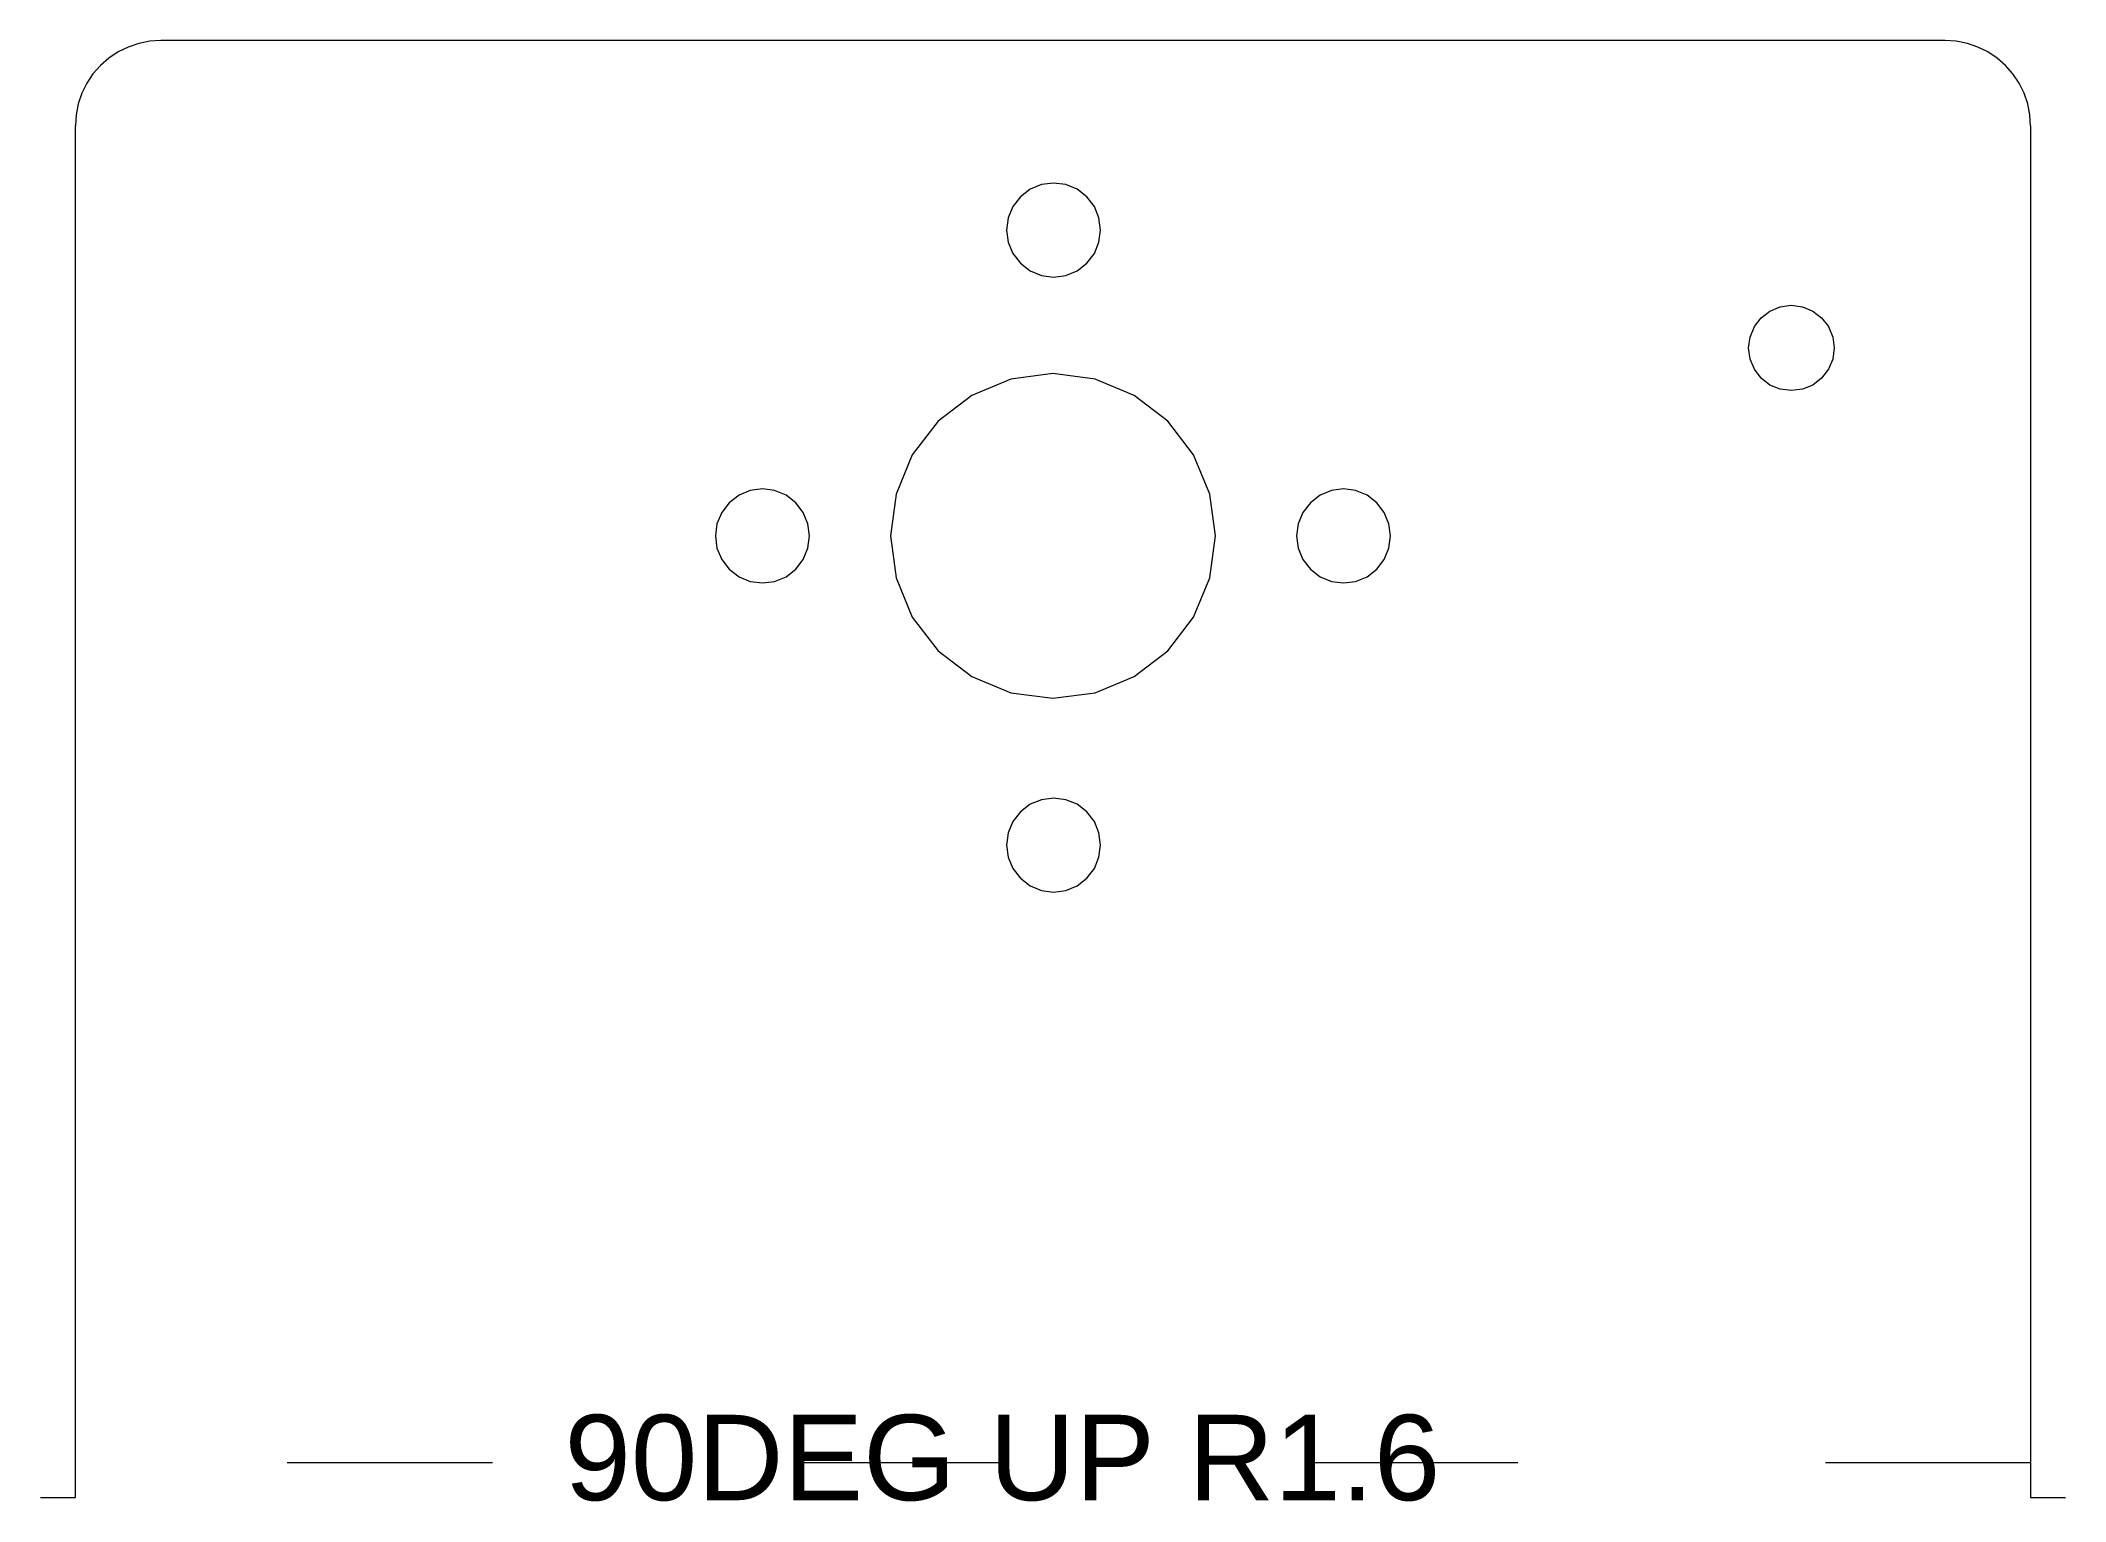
# Model space of a CAD drawing. Extents: x -21 to 705, y 870 to 3200.
# Drawn here: x 559.1 to 677.6, y 2141.9 to 2227.4 of the extents above; entities that cross this region are included whole.
import ezdxf

# ---------------------------------------------------------------- set-up
doc = ezdxf.new("R2010")
doc.units = 0
doc.linetypes.add('ACAD_ISO03W100', pattern=[30, 12, -18])
doc.layers.get('0').update_dxf_attribs({"lineweight": 25, "true_color": 0xffffff})
doc.layers.add('Layer0', color=7, linetype='BYLAYER', lineweight=5)
doc.styles.add('textstyle26', font='')
doc.styles.get('textstyle26').set_extended_font_data('Arial')

msp = doc.modelspace()

# ---------------------------------------------------------------- texts
at = {"insert": (589.73, 2146.97), "char_height": 1, "attachment_point": 1, "style": 'textstyle26'}
msp.add_mtext('\\H5;90DEG UP R1.6', dxfattribs=at)

# ---------------------------------------------------------------- linework, layer by layer
at = {"layer": 'Layer0'}
for p, q in [((563.07, 2226.37), (562.58, 2225.94)), ((563.61, 2226.74), (563.07, 2226.37)), ((564.2, 2227.02), (563.61, 2226.74)), ((564.82, 2227.23), (564.2, 2227.02)), ((565.46, 2227.36), (564.82, 2227.23)), ((566.11, 2227.41), (565.46, 2227.36)), ((670.51, 2227.41), (566.11, 2227.41)), ((671.16, 2227.36), (670.51, 2227.41)), ((671.81, 2227.23), (671.16, 2227.36)), ((672.42, 2227.02), (671.81, 2227.23)), ((673.01, 2226.74), (672.42, 2227.02)), ((673.55, 2226.37), (673.01, 2226.74)), ((674.05, 2225.94), (673.55, 2226.37)), ((562.14, 2225.45), (561.78, 2224.91)), ((562.58, 2225.94), (562.14, 2225.45)), ((674.48, 2225.45), (674.05, 2225.94)), ((674.84, 2224.91), (674.48, 2225.45)), ((561.49, 2224.32), (561.28, 2223.7)), ((561.78, 2224.91), (561.49, 2224.32)), ((675.13, 2224.32), (674.84, 2224.91)), ((675.34, 2223.7), (675.13, 2224.32)), ((561.15, 2223.06), (561.11, 2222.41)), ((561.28, 2223.7), (561.15, 2223.06)), ((675.47, 2223.06), (675.34, 2223.7)), ((675.51, 2222.41), (675.47, 2223.06)), ((561.11, 2144.16), (561.11, 2222.41)), ((675.51, 2222.41), (675.51, 2144.16)), ((616.4, 2218.26), (615.96, 2217.69)), ((616.97, 2218.7), (616.4, 2218.26)), ((617.63, 2218.97), (616.97, 2218.7)), ((618.34, 2219.06), (617.63, 2218.97)), ((619.06, 2218.97), (618.34, 2219.06)), ((619.72, 2218.7), (619.06, 2218.97)), ((620.29, 2218.26), (619.72, 2218.7)), ((620.73, 2217.69), (620.29, 2218.26)), ((615.69, 2217.03), (615.59, 2216.31)), ((615.96, 2217.69), (615.69, 2217.03)), ((621, 2217.03), (620.73, 2217.69)), ((621.09, 2216.31), (621, 2217.03)), ((615.59, 2216.31), (615.69, 2215.6)), ((621, 2215.6), (621.09, 2216.31)), ((615.69, 2215.6), (615.96, 2214.94)), ((615.96, 2214.94), (616.4, 2214.37)), ((620.29, 2214.37), (620.73, 2214.94)), ((620.73, 2214.94), (621, 2215.6)), ((616.4, 2214.37), (616.97, 2213.93)), ((616.97, 2213.93), (617.63, 2213.66)), ((617.63, 2213.66), (618.34, 2213.56)), ((618.34, 2213.56), (619.06, 2213.66)), ((619.06, 2213.66), (619.72, 2213.93)), ((619.72, 2213.93), (620.29, 2214.37)), ((659.35, 2210.66), (659.74, 2211.17)), ((659.74, 2211.17), (660.26, 2211.57)), ((660.26, 2211.57), (660.86, 2211.82)), ((660.86, 2211.82), (661.51, 2211.91)), ((661.51, 2211.91), (662.16, 2211.82)), ((662.16, 2211.82), (662.76, 2211.57)), ((662.76, 2211.57), (663.28, 2211.17)), ((663.28, 2211.17), (663.68, 2210.66)), ((659.01, 2209.41), (659.1, 2210.05)), ((659.1, 2210.05), (659.35, 2210.66)), ((663.68, 2210.66), (663.93, 2210.05)), ((663.93, 2210.05), (664.01, 2209.41)), ((659.1, 2208.76), (659.01, 2209.41)), ((659.35, 2208.16), (659.1, 2208.76)), ((663.93, 2208.76), (663.68, 2208.16)), ((664.01, 2209.41), (663.93, 2208.76)), ((615.85, 2207.58), (613.56, 2206.63)), ((618.31, 2207.91), (615.85, 2207.58)), ((620.77, 2207.58), (618.31, 2207.91)), ((623.06, 2206.63), (620.77, 2207.58)), ((659.74, 2207.64), (659.35, 2208.16)), ((660.26, 2207.24), (659.74, 2207.64)), ((663.28, 2207.64), (662.76, 2207.24)), ((663.68, 2208.16), (663.28, 2207.64)), ((613.56, 2206.63), (611.59, 2205.12)), ((625.03, 2205.12), (623.06, 2206.63)), ((660.86, 2206.99), (660.26, 2207.24)), ((661.51, 2206.91), (660.86, 2206.99)), ((662.16, 2206.99), (661.51, 2206.91)), ((662.76, 2207.24), (662.16, 2206.99)), ((611.59, 2205.12), (610.08, 2203.16)), ((626.54, 2203.16), (625.03, 2205.12)), ((610.08, 2203.16), (609.13, 2200.86)), ((627.49, 2200.86), (626.54, 2203.16)), ((599.37, 2200.35), (598.93, 2199.78)), ((599.94, 2200.79), (599.37, 2200.35)), ((600.6, 2201.06), (599.94, 2200.79)), ((601.31, 2201.16), (600.6, 2201.06)), ((602.02, 2201.06), (601.31, 2201.16)), ((602.69, 2200.79), (602.02, 2201.06)), ((603.26, 2200.35), (602.69, 2200.79)), ((603.69, 2199.78), (603.26, 2200.35)), ((609.13, 2200.86), (608.81, 2198.41)), ((627.81, 2198.41), (627.49, 2200.86)), ((633.37, 2200.35), (632.93, 2199.78)), ((633.94, 2200.79), (633.37, 2200.35)), ((634.6, 2201.06), (633.94, 2200.79)), ((635.31, 2201.16), (634.6, 2201.06)), ((636.02, 2201.06), (635.31, 2201.16)), ((636.69, 2200.79), (636.02, 2201.06)), ((637.26, 2200.35), (636.69, 2200.79)), ((637.69, 2199.78), (637.26, 2200.35)), ((598.65, 2199.12), (598.56, 2198.41)), ((598.93, 2199.78), (598.65, 2199.12)), ((603.97, 2199.12), (603.69, 2199.78)), ((604.06, 2198.41), (603.97, 2199.12)), ((632.65, 2199.12), (632.56, 2198.41)), ((632.93, 2199.78), (632.65, 2199.12)), ((637.97, 2199.12), (637.69, 2199.78)), ((638.06, 2198.41), (637.97, 2199.12)), ((598.56, 2198.41), (598.65, 2197.69)), ((603.97, 2197.69), (604.06, 2198.41)), ((608.81, 2198.41), (609.13, 2195.95)), ((627.49, 2195.95), (627.81, 2198.41)), ((632.56, 2198.41), (632.65, 2197.69)), ((637.97, 2197.69), (638.06, 2198.41)), ((598.65, 2197.69), (598.93, 2197.03)), ((598.93, 2197.03), (599.37, 2196.46)), ((603.26, 2196.46), (603.69, 2197.03)), ((603.69, 2197.03), (603.97, 2197.69)), ((632.65, 2197.69), (632.93, 2197.03)), ((632.93, 2197.03), (633.37, 2196.46)), ((637.26, 2196.46), (637.69, 2197.03)), ((637.69, 2197.03), (637.97, 2197.69)), ((599.37, 2196.46), (599.94, 2196.02)), ((599.94, 2196.02), (600.6, 2195.75)), ((600.6, 2195.75), (601.31, 2195.66)), ((601.31, 2195.66), (602.02, 2195.75)), ((602.02, 2195.75), (602.69, 2196.02)), ((602.69, 2196.02), (603.26, 2196.46)), ((609.13, 2195.95), (610.08, 2193.66)), ((626.54, 2193.66), (627.49, 2195.95)), ((633.37, 2196.46), (633.94, 2196.02)), ((633.94, 2196.02), (634.6, 2195.75)), ((634.6, 2195.75), (635.31, 2195.66)), ((635.31, 2195.66), (636.02, 2195.75)), ((636.02, 2195.75), (636.69, 2196.02)), ((636.69, 2196.02), (637.26, 2196.46)), ((610.08, 2193.66), (611.59, 2191.69)), ((625.03, 2191.69), (626.54, 2193.66)), ((611.59, 2191.69), (613.56, 2190.18)), ((623.06, 2190.18), (625.03, 2191.69)), ((613.56, 2190.18), (615.85, 2189.23)), ((620.77, 2189.23), (623.06, 2190.18)), ((615.85, 2189.23), (618.31, 2188.91)), ((618.31, 2188.91), (620.77, 2189.23)), ((616.97, 2182.7), (616.4, 2182.26)), ((617.63, 2182.97), (616.97, 2182.7)), ((618.34, 2183.06), (617.63, 2182.97)), ((619.06, 2182.97), (618.34, 2183.06)), ((619.72, 2182.7), (619.06, 2182.97)), ((620.29, 2182.26), (619.72, 2182.7)), ((615.96, 2181.69), (615.69, 2181.03)), ((616.4, 2182.26), (615.96, 2181.69)), ((620.73, 2181.69), (620.29, 2182.26)), ((621, 2181.03), (620.73, 2181.69)), ((615.69, 2181.03), (615.59, 2180.31)), ((615.59, 2180.31), (615.69, 2179.6)), ((621.09, 2180.31), (621, 2181.03)), ((621, 2179.6), (621.09, 2180.31)), ((615.69, 2179.6), (615.96, 2178.94)), ((615.96, 2178.94), (616.4, 2178.37)), ((620.29, 2178.37), (620.73, 2178.94)), ((620.73, 2178.94), (621, 2179.6)), ((616.4, 2178.37), (616.97, 2177.93)), ((616.97, 2177.93), (617.63, 2177.66)), ((619.06, 2177.66), (619.72, 2177.93)), ((619.72, 2177.93), (620.29, 2178.37)), ((617.63, 2177.66), (618.34, 2177.56)), ((618.34, 2177.56), (619.06, 2177.66)), ((561.11, 2142.12), (561.11, 2144.16)), ((675.51, 2144.16), (675.51, 2142.12)), ((559.07, 2142.12), (561.11, 2142.12)), ((675.51, 2142.12), (677.55, 2142.12))]:
    msp.add_line(p, q, dxfattribs=at)
at = {"layer": 'Layer0', "color": 2, "linetype": 'ACAD_ISO03W100', "true_color": 0xffff00}
msp.add_line((675.51, 2144.16), (561.11, 2144.16), dxfattribs=at)

msp.set_redraw_order([(e.dxf.handle, doc.entitydb.next_handle()) for e in msp.query("TEXT MTEXT ATTDEF DIMENSION ARC_DIMENSION")])  # texts and dimensions are drawn at this point

doc.saveas('drawing.dxf')
